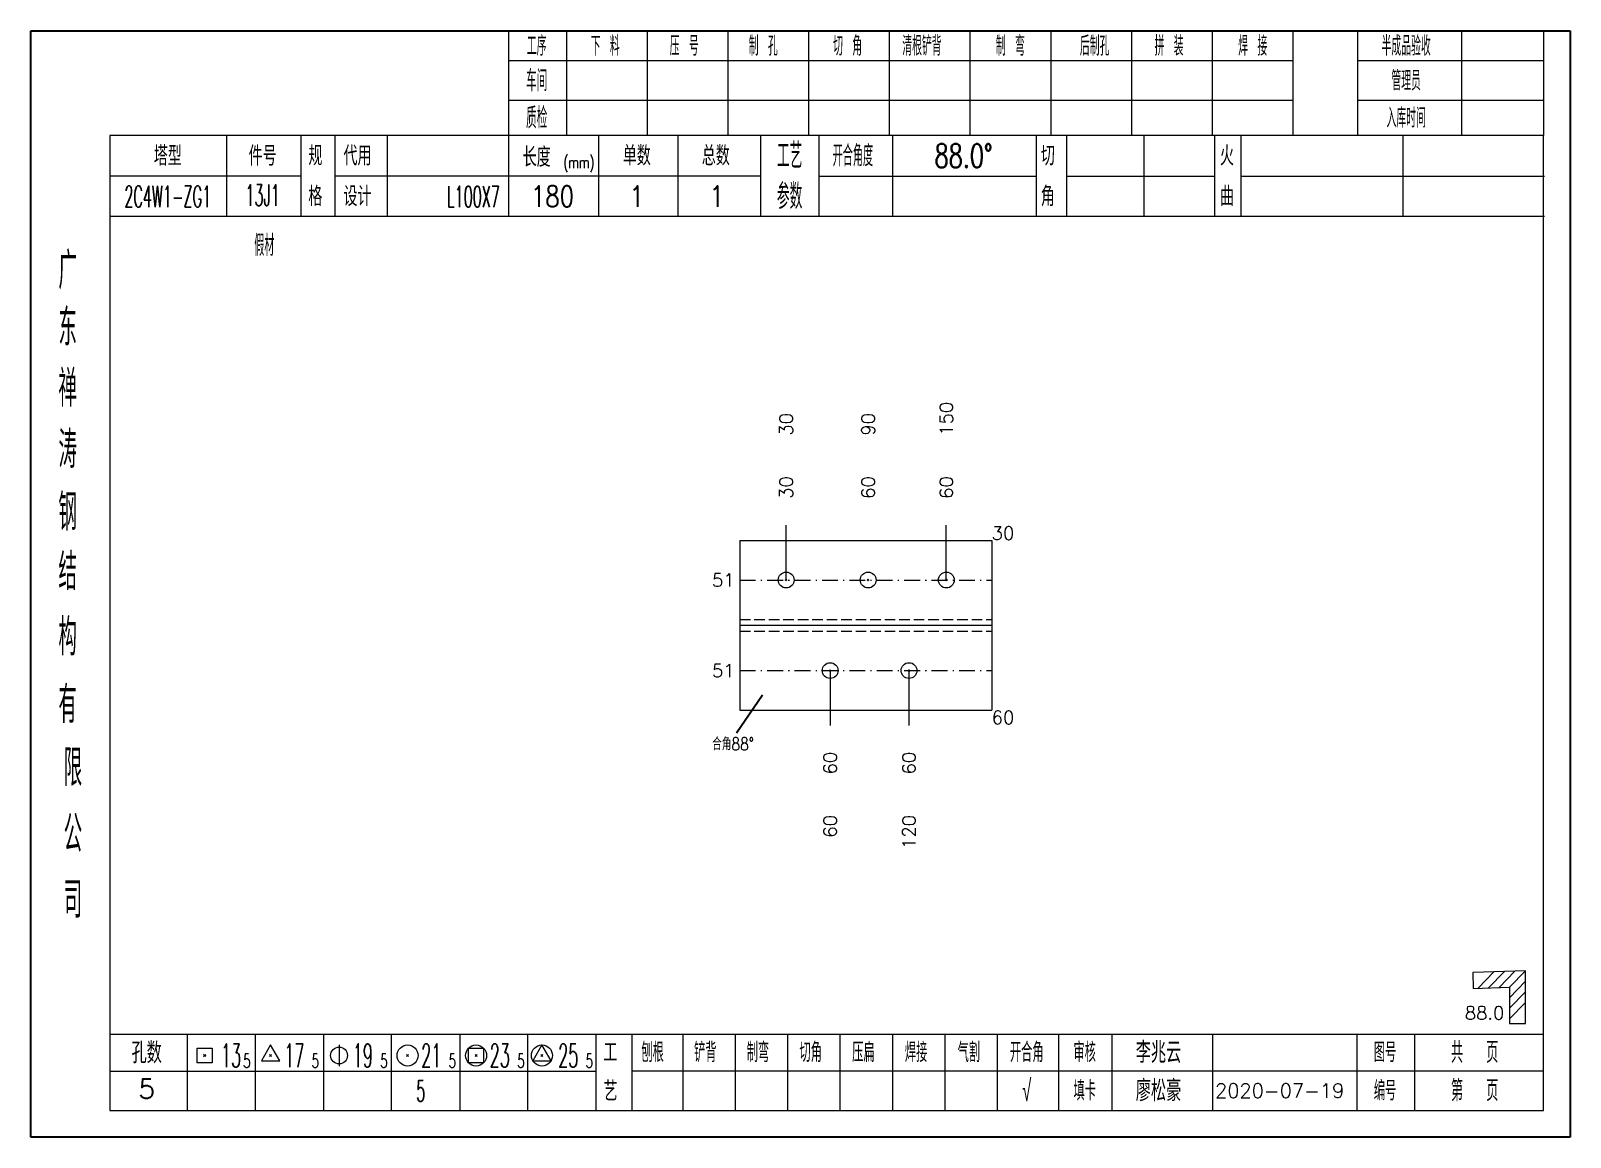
# Model space of a CAD drawing. Extents: x 154981 to 165753, y -86801 to -82885.
# Drawn here: x 164837.1 to 165129.2, y -83536.6 to -83326.7 of the extents above; entities that cross this region are included whole.
import ezdxf
from ezdxf.enums import TextEntityAlignment as Align

# ---------------------------------------------------------------- set-up
doc = ezdxf.new("R2010")
doc.units = 0
doc.header["$MEASUREMENT"] = 0
doc.linetypes.add('一点画线', pattern=[5.2, 3, -1, 0.2, -1])
doc.linetypes.add('虚线', pattern=[2.75, 2, -0.75])
doc.layers.get('0').update_dxf_attribs({"linetype": 'CONTINUOUS', "lineweight": 25})
for name, color, linetype, lineweight in [('1', 7, 'CONTINUOUS', 25), ('2', 7, 'CONTINUOUS', 25), ('4', 7, 'CONTINUOUS', 25), ('5', 7, 'CONTINUOUS', 25)]:
    doc.layers.add(name, color=color, linetype=linetype, lineweight=lineweight)
doc.styles.get("Standard").update_dxf_attribs({"font": 'simplex.shx', "width": 0.7, "height": 3, "bigfont": 'gbhzfs.shx'})

msp = doc.modelspace()

# ---------------------------------------------------------------- texts
at = {"color": 7, "linetype": 'Continuous', "lineweight": 13}
for s, p in [('30', (164980.45003, -83403.49383)), ('90', (164996.0123, -83403.49383)), ('150', (165010.84576, -83403.49383))]:
    msp.add_text(s, height=2.5, rotation=90, dxfattribs=at).set_placement(p, align=Align.MIDDLE_LEFT)
at = {"color": 4, "linetype": 'Continuous', "lineweight": 9}
for s, p in [('30', (164980.45003, -83415.49383)), ('60', (164996.0123, -83415.49383)), ('60', (165010.84576, -83415.49383))]:
    msp.add_text(s, height=2.5, rotation=90, dxfattribs=at).set_placement(p, align=Align.MIDDLE_LEFT)
at = {"color": 7, "linetype": 'Continuous', "lineweight": 13}
msp.add_text('30', height=2.5, dxfattribs=at).set_placement((165019.45574, -83421.99383), align=Align.MIDDLE_LEFT)
for p in [(164970.65875, -83430.90292), (164970.65875, -83448.08474)]:
    msp.add_text('51', height=2.5, dxfattribs=at).set_placement(p, align=Align.MIDDLE_RIGHT)
at = {"layer": '1', "color": 7, "linetype": 'Continuous', "lineweight": 13}
msp.add_text('60', height=2.5, dxfattribs=at).set_placement((165019.45574, -83456.99383), align=Align.MIDDLE_LEFT)
at = {"layer": '1', "color": 4, "linetype": 'Continuous', "lineweight": 9}
for p in [(164988.80008, -83463.49383), (165003.75525, -83463.49383)]:
    msp.add_text('60', height=2.5, rotation=90, dxfattribs=at).set_placement(p, align=Align.MIDDLE_RIGHT)
at = {"layer": '1', "color": 7, "linetype": 'Continuous', "lineweight": 13}
for s, p in [('60', (164988.80008, -83475.49383)), ('120', (165003.75525, -83475.49383))]:
    msp.add_text(s, height=2.5, rotation=90, dxfattribs=at).set_placement(p, align=Align.MIDDLE_RIGHT)
at = {"layer": '2', "color": 7, "linetype": 'Continuous', "lineweight": 13}
msp.add_text('88.0', height=2.5, dxfattribs=at).set_placement((165116.73666, -83515.05283), align=Align.BOTTOM_RIGHT)
at = {"layer": '4', "color": 1, "linetype": 'Continuous', "lineweight": 25}
for s, height, width, p in [('工序', 3.7, 0.7, (164933.10666, -83329.53733)), ('下 料', 3.7, 0.7, (164946.10666, -83329.53733)), ('压 号', 3.7, 0.7, (164961.10666, -83329.53733)), ('制 孔', 3.7, 0.7, (164976.10666, -83329.53733)), ('切 角', 3.7, 0.7, (164992.10666, -83329.53733)), ('清根铲背 ', 3.7, 0.7, (165007.10666, -83329.53733)), (' 制 弯', 3.7, 0.7, (165022.10666, -83329.53733)), (' 后制孔', 3.7, 0.7, (165038.10666, -83329.53733)), ('拼 装', 3.7, 0.7, (165053.10666, -83329.53733)), (' 焊 接', 3.7, 0.7, (165068.10666, -83329.53733)), ('半成品验收', 3.7, 0.7, (165098.10666, -83329.53733)), ('车间', 4, 0.7, (164933.10666, -83336.13733)), ('管理员', 3.7, 0.7, (165098.10666, -83336.13733)), ('质检', 4, 0.7, (164933.10666, -83343.19733)), ('入库时间', 3.7, 0.7, (165098.10666, -83343.19733)), ('工艺', 4.8, 0.7, (164981.10666, -83350.37733)), ('(mm)', 2.24, 0.7, (164941.10666, -83351.63733)), ('开合角度', 4, 0.6, (164993.10666, -83350.37733)), ('88.0%%d', 4.47, 0.7, (165014.10666, -83350.37733)), ('2C4W1-ZG1', 4, 0.5, (164863.10666, -83358.11733)), ('L100X7', 4, 0.5, (164921.10666, -83358.13733)), ('180', 4, 0.8, (164936.10666, -83358.08733)), ('1', 4, 0.8, (164952.10666, -83358.08733)), ('1', 4, 0.8, (164967.27204, -83358.08733)), ('参数', 4.8, 0.7, (164981.10666, -83358.08733)), ('广', 6.96, 0.7, (164844.10666, -83372.16733)), ('东', 6.96, 0.7, (164844.10666, -83382.95733)), ('禅', 6.96, 0.7, (164844.10666, -83394.54733)), ('涛', 6.96, 0.7, (164844.10666, -83406.14733)), ('钢', 6.96, 0.7, (164844.10666, -83418.03733)), ('结', 6.96, 0.7, (164844.10666, -83429.34733)), ('构', 6.96, 0.7, (164844.10666, -83441.72733)), ('有', 6.96, 0.7, (164844.10666, -83454.53733)), ('限', 6.96, 0.7, (164845.10666, -83466.53733)), ('公', 6.96, 0.7, (164845.10666, -83479.07733)), ('司', 6.96, 0.7, (164845.10666, -83491.55733)), ('13', 4.47, 0.5, (164875.10666, -83521.13733)), ('17', 4.47, 0.5, (164887.10666, -83521.13733)), ('19', 4.47, 0.5, (164900.10666, -83521.13733)), ('21', 4.47, 0.5, (164913.10666, -83521.13733)), ('23', 4.47, 0.5, (164926.10666, -83521.13733)), ('25', 4.47, 0.5, (164939.10666, -83521.13733)), ('刨根', 3.7, 0.8, (164955.10666, -83520.53733)), ('铲背', 3.7, 0.8, (164965.10666, -83520.53733)), ('制弯', 3.7, 0.8, (164975.10666, -83520.53733)), ('切角', 3.7, 0.8, (164985.10666, -83520.53733)), ('压扁', 3.7, 0.8, (164995.10666, -83520.53733)), ('焊接', 3.7, 0.8, (165005.10666, -83520.53733)), ('气割', 3.7, 0.8, (165015.10666, -83520.53733)), ('开合角', 3.7, 0.8, (165026.10666, -83520.53733)), ('审核', 3.7, 0.8, (165037.10666, -83520.53733)), ('图号', 3.7, 0.8, (165094.10666, -83520.53733)), ('共  页', 4, 0.8, (165111.10666, -83520.53733)), ('5', 2.68, 0.6, (164878.10666, -83522.13733)), ('5', 2.68, 0.6, (164891.10666, -83522.13733)), ('5', 2.68, 0.6, (164904.10666, -83522.13733)), ('5', 2.68, 0.6, (164917.10666, -83522.13733)), ('5', 2.68, 0.6, (164930.10666, -83522.13733)), ('5', 2.68, 0.6, (164943.10666, -83522.13733)), ('√', 4, 0.6, (165026.10666, -83527.80733)), ('填卡', 3.7, 0.8, (165037.10666, -83527.80733)), ('编号', 3.7, 0.8, (165094.10666, -83527.80733)), ('第  页', 4, 0.8, (165111.10666, -83527.80733)), ('5', 4, 0.5, (164911.10666, -83527.88733))]:
    msp.add_text(s, height=height, dxfattribs=dict(at, width=width)).set_placement(p, align=Align.MIDDLE_CENTER)
for s, height, p in [('塔型', 3.7, (164863.10666, -83350.40733)), ('件号', 3.7, (164881.10666, -83350.40733)), ('规', 3.7, (164891.10666, -83350.37733)), ('代用', 3.7, (164899.10666, -83350.37733)), ('长度', 3.7, (164933.10666, -83350.63733)), ('单数', 3.7, (164952.10666, -83350.37733)), ('总数', 3.7, (164967.10666, -83350.37733)), ('切', 3.7, (165030.10666, -83350.37733)), ('火', 3.7, (165064.10666, -83350.37733)), ('格', 3.7, (164891.10666, -83358.08733)), ('设计', 3.7, (164899.10666, -83358.08733)), ('角', 3.7, (165030.10666, -83358.08733)), ('曲', 3.7, (165064.10666, -83358.08733)), ('孔数', 4, (164859.10666, -83520.61733)), ('工', 3.7, (164947.10666, -83520.53733)), ('李兆云', 4, (165051.10666, -83520.53733)), ('5', 3.7, (164859.10666, -83527.44733)), ('艺', 3.7, (164947.10666, -83527.88733)), ('廖松豪', 4, (165051.10666, -83527.80733)), ('2020-07-19', 2.7, (165074.10666, -83527.80733))]:
    msp.add_text(s, height=height, dxfattribs=at).set_placement(p, align=Align.MIDDLE_CENTER)
at = {"layer": '4', "color": 3, "linetype": 'Continuous', "lineweight": 25, "width": 0.5}
for s, p in [('13J1', (164881.10666, -83357.86733)), ('假材', (164881.42392, -83367.38133))]:
    msp.add_text(s, height=4, dxfattribs=at).set_placement(p, align=Align.MIDDLE_CENTER)
at = {"layer": '5', "color": 1, "linetype": 'Continuous', "lineweight": 18, "width": 0.8}
msp.add_text('合角88%%D', height=2.4, dxfattribs=at).set_placement((164970.37476, -83461.99564), align=Align.MIDDLE_CENTER)

# ---------------------------------------------------------------- blocks, each defined once
blk = doc.blocks.new('孔21.5')
at = {"layer": '5', "color": 7, "linetype": 'Continuous', "lineweight": 13}
for p, q in [((-0.1, -0.1), (0.1, 0.1)), ((0.1, -0.1), (-0.1, 0.1))]:
    blk.add_line(p, q, dxfattribs=at)
blk.add_circle((0, 0), 1, dxfattribs=at)
blk = doc.blocks.new('CTJGK')
at = {"color": 6, "linetype": 'Continuous'}
for p, q in [((0, 209.97), (292.13, 209.97)), ((0, 0), (0, 209.97)), ((292.13, 209.97), (292.13, 0)), ((292.13, 0), (0, 0))]:
    blk.add_line(p, q, dxfattribs=at)

# ---------------------------------------------------------------- linework, layer by layer
at = {"color": 7, "linetype": 'Continuous', "lineweight": 13}
for p, q in [((164980.45003, -83430.90292), (164980.45003, -83420.49383)), ((165010.84576, -83430.90292), (165010.84576, -83420.49383)), ((164988.80008, -83448.08474), (164988.80008, -83458.49383)), ((165003.75525, -83448.08474), (165003.75525, -83458.49383))]:
    msp.add_line(p, q, dxfattribs=at)
at = {"color": 7, "linetype": 'Continuous', "lineweight": 18}
for p, q in [((164971.65875, -83423.40292), (165019.45574, -83423.40292)), ((164971.65875, -83423.40292), (164971.65875, -83455.58474)), ((165019.45574, -83423.40292), (165019.45574, -83455.58474)), ((164971.65875, -83439.49383), (165019.45574, -83439.49383))]:
    msp.add_line(p, q, dxfattribs=at)
at = {"color": 1, "linetype": '一点画线', "lineweight": 13}
for p, q in [((164971.65875, -83430.90292), (165019.45574, -83430.90292)), ((164971.65875, -83448.08474), (165019.45574, -83448.08474))]:
    msp.add_line(p, q, dxfattribs=at)
at = {"color": 6, "linetype": '虚线', "lineweight": 18}
for p, q in [((164971.65875, -83438.40292), (165019.45574, -83438.40292)), ((164971.65875, -83440.58474), (165019.45574, -83440.58474))]:
    msp.add_line(p, q, dxfattribs=at)
at = {"color": 3, "linetype": 'Continuous'}
msp.add_line((164975.94476, -83452.77983), (164971.0212, -83459.97439), dxfattribs=at)
at = {"layer": '1', "color": 7, "linetype": 'Continuous', "lineweight": 18}
msp.add_line((164971.65875, -83455.58474), (165019.45574, -83455.58474), dxfattribs=at)
at = {"layer": '2', "color": 7, "linetype": 'Continuous', "lineweight": 13}
for p, q in [((165120.73666, -83505.05283), (165110.74276, -83505.40183)), ((165111.74032, -83508.36882), (165114.74032, -83505.26223)), ((165113.7391, -83508.29902), (165116.7391, -83505.19243)), ((165115.73788, -83508.22922), (165118.73788, -83505.12263)), ((165117.73666, -83508.15942), (165120.73666, -83505.05283)), ((165120.73666, -83515.05283), (165120.73666, -83505.05283)), ((165110.74276, -83505.40183), (165110.84745, -83508.4)), ((165110.84745, -83508.4), (165117.73666, -83508.15942)), ((165117.73666, -83510.15942), (165120.73666, -83507.05283)), ((165117.73666, -83508.15942), (165117.73666, -83515.05283)), ((165117.73666, -83512.15942), (165120.73666, -83509.05283)), ((165117.73666, -83514.15942), (165120.73666, -83511.05283)), ((165117.73666, -83515.05283), (165120.73666, -83515.05283))]:
    msp.add_line(p, q, dxfattribs=at)
at = {"layer": '4', "color": 1, "linetype": 'Continuous', "lineweight": 18}
for p, q in [((165129.23666, -83326.66733), (164837.10666, -83326.66733)), ((164837.10666, -83326.66733), (164837.10666, -83536.63733)), ((164927.73666, -83326.66733), (164927.73666, -83346.50733)), ((164938.76666, -83326.66733), (164938.76666, -83346.52733)), ((164954.07666, -83326.66733), (164954.07666, -83346.52733)), ((164969.39666, -83326.66733), (164969.39666, -83346.52733)), ((164984.70666, -83326.66733), (164984.70666, -83346.52733)), ((165000.01666, -83326.66733), (165000.01666, -83346.52733)), ((165015.32666, -83326.66733), (165015.32666, -83346.52733)), ((165030.64666, -83326.66733), (165030.64666, -83346.52733)), ((165045.95666, -83326.66733), (165045.95666, -83346.52733)), ((165061.26666, -83326.66733), (165061.26666, -83346.52733)), ((165076.57666, -83326.66733), (165076.57666, -83346.52733)), ((165076.57666, -83326.66733), (165076.57666, -83346.50733)), ((165088.85666, -83326.66733), (165088.85666, -83346.52733)), ((165108.60666, -83326.66733), (165108.60666, -83346.52733)), ((165124.18666, -83326.66733), (165124.18666, -83346.52733)), ((165129.23666, -83356.46733), (165129.23666, -83326.66733)), ((165076.57666, -83332.39733), (164927.73666, -83332.39733)), ((165124.18666, -83332.39733), (165088.85666, -83332.39733)), ((165076.57666, -83339.87733), (164927.73666, -83339.87733)), ((165124.18666, -83339.87733), (165088.85666, -83339.87733)), ((165124.18666, -83346.52733), (164852.11666, -83346.52733)), ((164852.11666, -83346.52733), (164852.11666, -83531.58733)), ((164874.23666, -83346.51733), (164874.23666, -83361.93733)), ((164888.38666, -83361.93733), (164888.38666, -83346.52733)), ((164894.88666, -83361.93733), (164894.88666, -83346.52733)), ((164904.75666, -83346.52733), (164904.75666, -83361.93733)), ((164927.73666, -83346.50733), (164927.73666, -83361.93733)), ((164944.85666, -83346.52733), (164944.85666, -83361.93733)), ((164959.90666, -83346.52733), (164959.90666, -83361.93733)), ((164975.60666, -83346.52733), (164975.60666, -83361.93733)), ((164986.66666, -83346.52733), (164986.66666, -83361.93733)), ((165000.61666, -83346.52733), (165000.61666, -83361.93733)), ((165027.91666, -83346.52733), (165027.91666, -83361.93733)), ((165033.67666, -83346.52733), (165033.67666, -83361.93733)), ((165048.29666, -83346.52733), (165048.29666, -83361.93733)), ((165061.75666, -83346.52733), (165061.75666, -83361.93733)), ((165066.74666, -83346.52733), (165066.74666, -83361.93733)), ((165097.48666, -83346.52733), (165097.48666, -83361.93733)), ((165124.18666, -83531.58733), (165124.18666, -83346.52733)), ((164888.38666, -83354.28733), (164852.11666, -83354.28733)), ((164975.60666, -83354.23733), (164894.88666, -83354.23733)), ((164986.66666, -83354.23733), (165027.91666, -83354.23733)), ((165033.67666, -83354.23733), (165061.75666, -83354.23733)), ((165066.74666, -83354.23733), (165124.36666, -83354.23733)), ((165129.23666, -83536.63733), (165129.23666, -83356.46733)), ((165124.36666, -83361.93733), (164852.11666, -83361.93733)), ((164852.11666, -83517.05733), (165124.18666, -83517.05733)), ((164866.80666, -83517.05733), (164866.80666, -83531.58733)), ((164879.73666, -83531.58733), (164879.73666, -83517.05733)), ((164892.66666, -83517.05733), (164892.66666, -83531.58733)), ((164905.58666, -83531.58733), (164905.58666, -83517.05733)), ((164918.51666, -83517.05733), (164918.51666, -83531.58733)), ((164931.44666, -83531.58733), (164931.44666, -83517.05733)), ((164944.36666, -83531.58733), (164944.36666, -83517.05733)), ((164951.23666, -83531.58733), (164951.23666, -83517.05733)), ((164960.89666, -83531.58733), (164960.89666, -83517.05733)), ((164970.83666, -83531.58733), (164970.83666, -83517.05733)), ((164980.77666, -83531.58733), (164980.77666, -83517.05733)), ((164990.72666, -83531.58733), (164990.72666, -83517.05733)), ((165000.66666, -83531.58733), (165000.66666, -83517.05733)), ((165010.60666, -83531.58733), (165010.60666, -83517.05733)), ((165020.55666, -83531.58733), (165020.55666, -83517.05733)), ((165032.19666, -83531.58733), (165032.19666, -83517.05733)), ((165042.34666, -83531.58733), (165042.34666, -83517.05733)), ((165061.40666, -83531.58733), (165061.40666, -83517.05733)), ((165088.78666, -83531.58733), (165088.78666, -83517.05733)), ((165099.74666, -83531.58733), (165099.74666, -83517.05733)), ((164944.36666, -83524.18733), (164852.11666, -83524.18733)), ((164951.19666, -83524.02733), (165124.18666, -83524.02733)), ((164852.11666, -83531.58733), (165124.18666, -83531.58733)), ((164837.10666, -83536.63733), (165129.23666, -83536.63733))]:
    msp.add_line(p, q, dxfattribs=at)
at = {"layer": '4', "color": 7, "linetype": 'Continuous', "lineweight": 13}
for p, q in [((164868.69266, -83519.72333), (164871.52066, -83519.72333)), ((164868.69266, -83522.55133), (164868.69266, -83519.72333)), ((164871.52066, -83519.72333), (164871.52066, -83522.55133)), ((164882.60666, -83519.13733), (164880.87466, -83522.13733)), ((164884.33866, -83522.13733), (164882.60666, -83519.13733)), ((164895.60666, -83519.13733), (164895.60666, -83523.13733)), ((164920.19266, -83519.72333), (164923.02066, -83519.72333)), ((164920.19266, -83522.55133), (164920.19266, -83519.72333)), ((164923.02066, -83519.72333), (164923.02066, -83522.55133)), ((164934.10666, -83519.13733), (164932.37466, -83522.13733)), ((164935.83866, -83522.13733), (164934.10666, -83519.13733)), ((164871.52066, -83522.55133), (164868.69266, -83522.55133)), ((164870.30666, -83521.33733), (164869.90666, -83520.93733)), ((164869.90666, -83521.33733), (164870.30666, -83520.93733)), ((164880.87466, -83522.13733), (164884.33866, -83522.13733)), ((164882.80666, -83521.33733), (164882.40666, -83520.93733)), ((164882.40666, -83521.33733), (164882.80666, -83520.93733)), ((164908.80666, -83521.33733), (164908.40666, -83520.93733)), ((164908.40666, -83521.33733), (164908.80666, -83520.93733)), ((164923.02066, -83522.55133), (164920.19266, -83522.55133)), ((164921.80666, -83521.33733), (164921.40666, -83520.93733)), ((164921.40666, -83521.33733), (164921.80666, -83520.93733)), ((164932.37466, -83522.13733), (164935.83866, -83522.13733)), ((164934.30666, -83521.33733), (164933.90666, -83520.93733)), ((164933.90666, -83521.33733), (164934.30666, -83520.93733))]:
    msp.add_line(p, q, dxfattribs=at)
for centre, radius in [((164895.60666, -83521.13733), 1.6), ((164908.60666, -83521.13733), 2), ((164921.60666, -83521.13733), 2), ((164934.10666, -83521.13733), 2)]:
    msp.add_circle(centre, radius, dxfattribs=at)

# ---------------------------------------------------------------- block references
at = {"color": 0, "linetype": 'Continuous'}
msp.add_blockref('CTJGK', (164837.10666, -83536.63733), dxfattribs=at)
at = {"color": 4, "linetype": 'Continuous', "lineweight": 9, "xscale": 1.5, "yscale": 1.5, "zscale": 1.5}
for p in [(164980.45003, -83430.90292), (164996.0123, -83430.90292), (165010.84576, -83430.90292), (164988.80008, -83448.08474), (165003.75525, -83448.08474)]:
    msp.add_blockref('孔21.5', p, dxfattribs=at)

msp.set_redraw_order([(e.dxf.handle, doc.entitydb.next_handle()) for e in msp.query("TEXT MTEXT ATTDEF DIMENSION ARC_DIMENSION")])  # texts and dimensions are drawn at this point

doc.saveas('drawing.dxf')
